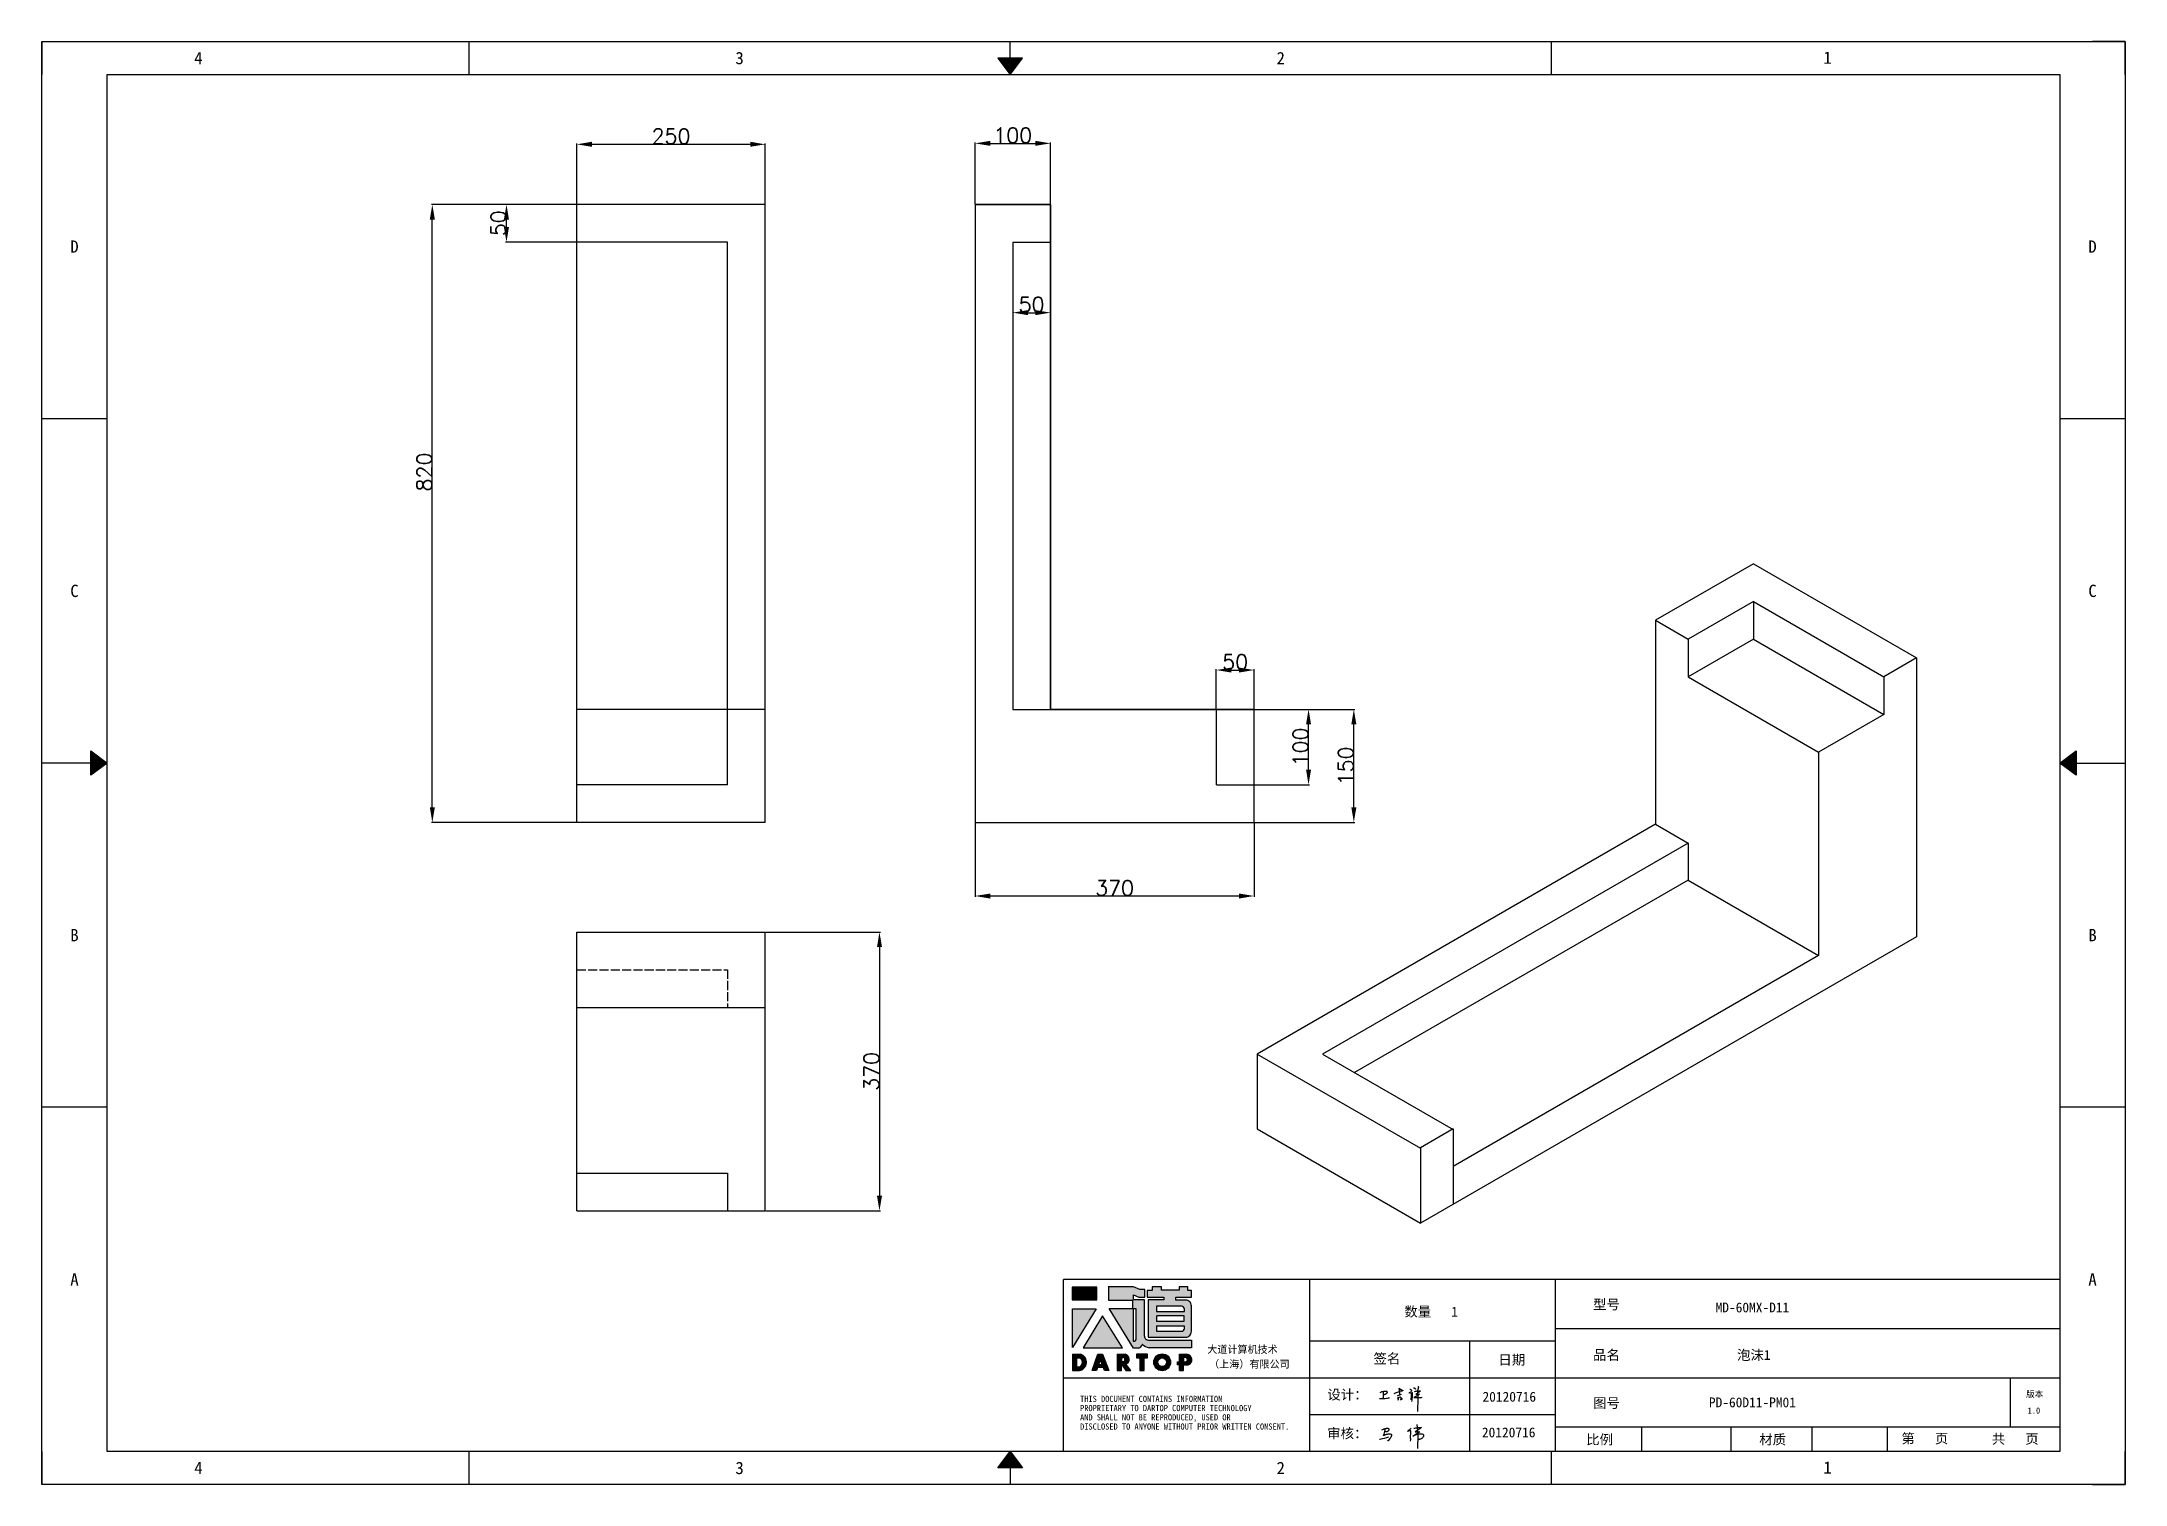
# Model space of a CAD drawing. Header units: millimetres. Extents: x -30327 to 34858, y 4015 to 75103.
# Drawn here: x -3931 to -1167, y 13072 to 14986 of the extents above; entities that cross this region are included whole.
import ezdxf
from ezdxf.enums import TextEntityAlignment as Align

# ---------------------------------------------------------------- set-up
doc = ezdxf.new("R2010")
doc.units = ezdxf.units.MM
doc.linetypes.add('ACAD_ISO02W100', pattern=[15, 12, -3])
doc.linetypes.add('DOT', pattern=[0.25, 0, -0.25])
for name, color, linetype in [('3', 3, 'ACAD_ISO02W100'), ('4', 7, 'Continuous'), ('print', 30, 'Continuous'), ('yellow', 2, 'Continuous')]:
    doc.layers.add(name, color=color, linetype=linetype)
doc.styles.add('Dartop', font='')
doc.styles.add('hzHT', font='simhei.ttf')
doc.styles.get("Standard").update_dxf_attribs({"font": 'txt', "bigfont": 'gbcbig.shx'})
doc.styles.get('Dartop').set_extended_font_data('FangSong_GB2312')
doc.dimstyles.new('ISO-25', dxfattribs={"dimtxt": 20, "dimasz": 20, "dimexe": 1.25, "dimexo": 0.625, "dimtad": 1, "dimtxsty": 'Standard', "dimcen": 2.5, "dimadec": 0, "dimazin": 0, "dimtfac": 1, "dimtmove": 0, "dimatfit": 3, "dimfxl": 0, "dimarcsym": 0})

msp = doc.modelspace()

# ---------------------------------------------------------------- texts
at = {"color": 0}
for s, height, style, p in [('4', 16.3167, 'Dartop', (-3722.7806, 14964.3825)), ('3', 16.3167, 'Dartop', (-3004.8475, 14964.3825)), ('2', 16.3167, 'Dartop', (-2286.9144, 14964.3825)), ('1', 16.3167, 'Dartop', (-1561.5438, 14964.9)), ('D', 16.3167, 'Dartop', (-3887.2098, 14714.1937)), ('D', 16.3167, 'Dartop', (-1210.0147, 14714.1937)), ('C', 16.3167, 'Dartop', (-3887.2098, 14257.3272)), ('C', 16.3167, 'Dartop', (-1210.0147, 14257.3272)), ('B', 16.3167, 'Dartop', (-3887.2098, 13800.4607)), ('B', 16.3167, 'Dartop', (-1210.0147, 13800.4607)), ('A', 16.3167, 'Dartop', (-3887.2098, 13343.5942)), ('A', 16.3167, 'Dartop', (-1210.0147, 13343.5942)), ('数量   1', 13.05333, 'hzHT', (-2087.4304, 13300.8056)), ('型号', 13.05333, 'hzHT', (-1854.7855, 13310.3909)), ('MD-60MX-D11', 13.053329, 'hzHT', (-1661.2134, 13306.3883)), ('签名', 13.05333, 'hzHT', (-2146.0665, 13238.5982)), ('日期', 13.05333, 'hzHT', (-1980.4353, 13236.9918)), ('品名', 13.05333, 'hzHT', (-1854.7855, 13243.3805)), ('泡沫1', 13.05333, 'hzHT', (-1659.3886, 13243.3805)), ('20120716', 13.05333, 'hzHT', (-1983.7855, 13187.918)), ('图号', 13.05333, 'hzHT', (-1854.7855, 13179.5776)), ('PD-60D11-PM01', 13.053329, 'hzHT', (-1661.2134, 13180.4293)), ('版本', 8.15833, 'hzHT', (-1286.7878, 13191.4022)), ('1.0', 8.15833, 'Dartop', (-1287.7692, 13169.5988)), ('20120716', 13.05333, 'hzHT', (-1984.5629, 13140.554)), ('比例', 13.05333, 'hzHT', (-1863.8872, 13131.1378)), ('材质', 13.05333, 'hzHT', (-1634.3876, 13131.1378)), ('第   页', 13.05333, 'hzHT', (-1432.4624, 13132.4916)), ('共   页', 13.05333, 'hzHT', (-1312.5563, 13132.0163)), ('4', 16.3167, 'Dartop', (-3722.7806, 13093.4054)), ('3', 16.3167, 'Dartop', (-3004.8475, 13093.4054)), ('2', 16.3167, 'Dartop', (-2286.9144, 13093.4054)), ('1', 16.3167, 'Dartop', (-1561.5438, 13093.9229))]:
    msp.add_text(s, height=height, dxfattribs=dict(at, style=style)).set_placement(p, align=Align.MIDDLE_CENTER)
at = {"color": 0, "style": 'hzHT'}
for s, height, p in [('THIS DOCUMENT CONTAINS INFORMATION', 8.158331, (-2553.1496, 13180.9993)), ('设计：', 13.05333, (-2225.1415, 13184.2136)), ('AND SHALL NOT BE REPRODUCED, USED OR', 8.158331, (-2553.1496, 13156.5243)), ('PROPRIETARY TO DARTOP COMPUTER TECHNOLOGY', 8.158331, (-2553.1496, 13168.7618)), ('DISCLOSED TO ANYONE WITHOUT PRIOR WRITTEN CONSENT.', 8.158331, (-2553.1496, 13144.2868)), ('审核：', 13.05333, (-2225.3357, 13132.8115))]:
    msp.add_text(s, height=height, dxfattribs=at).set_placement(p)
at = {"layer": '4', "color": 0, "style": 'hzHT'}
for s, p in [('大道计算机技术', (-2384.413, 13245.799)), ('（上海）有限公司', (-2381.9496, 13226.2868))]:
    msp.add_text(s, height=9.79, dxfattribs=at).set_placement(p)

# ---------------------------------------------------------------- blocks, each defined once
blk = doc.blocks.new('*D831')
at = {"layer": 'Defpoints', "color": 0, "transparency": 16777216}
for p in [(-2970.8, 13804.6), (-2970.8, 13434.6), (-2819.3, 13434.6)]:
    blk.add_point(p, dxfattribs=at)
at = {"layer": 'yellow', "color": 0, "lineweight": -2, "transparency": 16777216}
for p, q in [((-2970.2, 13804.6), (-2818, 13804.6)), ((-2819.3, 13784.6), (-2819.3, 13454.6)), ((-2970.2, 13434.6), (-2818, 13434.6))]:
    blk.add_line(p, q, dxfattribs=at)
at = {"layer": 'yellow', "color": 0, "transparency": 16777216}
for points in [[(-2822.6, 13784.6), (-2815.9, 13784.6), (-2819.3, 13804.6)], [(-2822.6, 13454.6), (-2815.9, 13454.6), (-2819.3, 13434.6)]]:
    blk.add_solid(points, dxfattribs=at)
at = {"layer": 'yellow', "color": 0, "transparency": 16777216, "insert": (-2829.9, 13619.6), "char_height": 20, "attachment_point": 5, "rotation": 90}
blk.add_mtext('370', dxfattribs=at)
blk = doc.blocks.new('*D832')
at = {"layer": 'Defpoints', "color": 0, "transparency": 16777216}
for p in [(-3412.5, 14770.1), (-3220.8, 14770.1), (-3220.8, 13950.1)]:
    blk.add_point(p, dxfattribs=at)
at = {"layer": 'yellow', "color": 0, "lineweight": -2, "transparency": 16777216}
for p, q in [((-3221.4, 14770.1), (-3413.7, 14770.1)), ((-3412.5, 13970.1), (-3412.5, 14750.1)), ((-3221.4, 13950.1), (-3413.7, 13950.1))]:
    blk.add_line(p, q, dxfattribs=at)
at = {"layer": 'yellow', "color": 0, "transparency": 16777216}
for points in [[(-3415.8, 14750.1), (-3409.1, 14750.1), (-3412.5, 14770.1)], [(-3415.8, 13970.1), (-3409.1, 13970.1), (-3412.5, 13950.1)]]:
    blk.add_solid(points, dxfattribs=at)
at = {"layer": 'yellow', "color": 0, "transparency": 16777216, "insert": (-3423.1, 14415.1), "char_height": 20, "attachment_point": 5, "rotation": 90}
blk.add_mtext('820', dxfattribs=at)
blk = doc.blocks.new('*D833')
at = {"layer": 'Defpoints', "color": 0, "transparency": 16777216}
for p in [(-2970.8, 14849.9), (-3220.8, 14770.1), (-2970.8, 14770.1)]:
    blk.add_point(p, dxfattribs=at)
at = {"layer": 'yellow', "color": 0, "lineweight": -2, "transparency": 16777216}
for p, q in [((-3220.8, 14770.7), (-3220.8, 14851.2)), ((-3200.8, 14849.9), (-2990.8, 14849.9)), ((-2970.8, 14770.7), (-2970.8, 14851.2))]:
    blk.add_line(p, q, dxfattribs=at)
at = {"layer": 'yellow', "color": 0, "transparency": 16777216}
for points in [[(-3200.8, 14853.3), (-3200.8, 14846.6), (-3220.8, 14849.9)], [(-2990.8, 14853.3), (-2990.8, 14846.6), (-2970.8, 14849.9)]]:
    blk.add_solid(points, dxfattribs=at)
at = {"layer": 'yellow', "color": 0, "transparency": 16777216, "insert": (-3095.8, 14860.6), "char_height": 20, "attachment_point": 5}
blk.add_mtext('250', dxfattribs=at)
blk = doc.blocks.new('*D834')
at = {"layer": 'Defpoints', "color": 0, "transparency": 16777216}
for p in [(-3314.1, 14770.1), (-3220.8, 14770.1), (-3220.8, 14720.1)]:
    blk.add_point(p, dxfattribs=at)
at = {"layer": 'yellow', "color": 0, "lineweight": -2, "transparency": 16777216}
for p, q in [((-3221.4, 14770.1), (-3315.4, 14770.1)), ((-3314.1, 14740.1), (-3314.1, 14750.1)), ((-3221.4, 14720.1), (-3315.4, 14720.1))]:
    blk.add_line(p, q, dxfattribs=at)
at = {"layer": 'yellow', "color": 0, "transparency": 16777216}
for points in [[(-3317.5, 14750.1), (-3310.8, 14750.1), (-3314.1, 14770.1)], [(-3317.5, 14740.1), (-3310.8, 14740.1), (-3314.1, 14720.1)]]:
    blk.add_solid(points, dxfattribs=at)
at = {"layer": 'yellow', "color": 0, "transparency": 16777216, "insert": (-3324.7, 14745.1), "char_height": 20, "attachment_point": 5, "rotation": 90}
blk.add_mtext('50', dxfattribs=at)
blk = doc.blocks.new('*D835')
at = {"layer": 'Defpoints', "color": 0, "transparency": 16777216}
for p in [(-2592.4, 14851.2), (-2692.4, 14770.1), (-2592.4, 14770.1)]:
    blk.add_point(p, dxfattribs=at)
at = {"layer": 'yellow', "color": 0, "lineweight": -2, "transparency": 16777216}
for p, q in [((-2692.4, 14770.7), (-2692.4, 14852.4)), ((-2672.4, 14851.2), (-2612.4, 14851.2)), ((-2592.4, 14770.7), (-2592.4, 14852.4))]:
    blk.add_line(p, q, dxfattribs=at)
at = {"layer": 'yellow', "color": 0, "transparency": 16777216}
for points in [[(-2672.4, 14854.5), (-2672.4, 14847.9), (-2692.4, 14851.2)], [(-2612.4, 14854.5), (-2612.4, 14847.9), (-2592.4, 14851.2)]]:
    blk.add_solid(points, dxfattribs=at)
at = {"layer": 'yellow', "color": 0, "transparency": 16777216, "insert": (-2642.4, 14861.8), "char_height": 20, "attachment_point": 5}
blk.add_mtext('100', dxfattribs=at)
blk = doc.blocks.new('*D836')
at = {"layer": 'Defpoints', "color": 0, "transparency": 16777216}
for p in [(-2642.4, 14720.1), (-2592.4, 14720.1), (-2592.4, 14626.5)]:
    blk.add_point(p, dxfattribs=at)
at = {"layer": 'yellow', "color": 0, "lineweight": -2, "transparency": 16777216}
for p, q in [((-2642.4, 14719.5), (-2642.4, 14625.3)), ((-2592.4, 14719.5), (-2592.4, 14625.3)), ((-2622.4, 14626.5), (-2612.4, 14626.5))]:
    blk.add_line(p, q, dxfattribs=at)
at = {"layer": 'yellow', "color": 0, "transparency": 16777216}
for points in [[(-2622.4, 14629.9), (-2622.4, 14623.2), (-2642.4, 14626.5)], [(-2612.4, 14629.9), (-2612.4, 14623.2), (-2592.4, 14626.5)]]:
    blk.add_solid(points, dxfattribs=at)
at = {"layer": 'yellow', "color": 0, "transparency": 16777216, "insert": (-2617.4, 14637.2), "char_height": 20, "attachment_point": 5}
blk.add_mtext('50', dxfattribs=at)
blk = doc.blocks.new('*D837')
at = {"layer": 'Defpoints', "color": 0, "transparency": 16777216}
for p in [(-2692.4, 13950.1), (-2322.4, 13950.1), (-2322.4, 13852.4)]:
    blk.add_point(p, dxfattribs=at)
at = {"layer": 'yellow', "color": 0, "lineweight": -2, "transparency": 16777216}
for p, q in [((-2692.4, 13949.5), (-2692.4, 13851.1)), ((-2322.4, 13949.5), (-2322.4, 13851.1)), ((-2672.4, 13852.4), (-2342.4, 13852.4))]:
    blk.add_line(p, q, dxfattribs=at)
at = {"layer": 'yellow', "color": 0, "transparency": 16777216}
for points in [[(-2672.4, 13855.7), (-2672.4, 13849), (-2692.4, 13852.4)], [(-2342.4, 13855.7), (-2342.4, 13849), (-2322.4, 13852.4)]]:
    blk.add_solid(points, dxfattribs=at)
at = {"layer": 'yellow', "color": 0, "transparency": 16777216, "insert": (-2507.4, 13863), "char_height": 20, "attachment_point": 5}
blk.add_mtext('370', dxfattribs=at)
blk = doc.blocks.new('*D838')
at = {"layer": 'Defpoints', "color": 0, "transparency": 16777216}
for p in [(-2322.4, 14100.1), (-2250.1, 14100.1), (-2322.4, 14000.1)]:
    blk.add_point(p, dxfattribs=at)
at = {"layer": 'yellow', "color": 0, "lineweight": -2, "transparency": 16777216}
for p, q in [((-2321.8, 14100.1), (-2248.8, 14100.1)), ((-2250.1, 14020.1), (-2250.1, 14080.1)), ((-2321.8, 14000.1), (-2248.8, 14000.1))]:
    blk.add_line(p, q, dxfattribs=at)
at = {"layer": 'yellow', "color": 0, "transparency": 16777216}
for points in [[(-2253.4, 14080.1), (-2246.7, 14080.1), (-2250.1, 14100.1)], [(-2253.4, 14020.1), (-2246.7, 14020.1), (-2250.1, 14000.1)]]:
    blk.add_solid(points, dxfattribs=at)
at = {"layer": 'yellow', "color": 0, "transparency": 16777216, "insert": (-2260.7, 14050.1), "char_height": 20, "attachment_point": 5, "rotation": 90}
blk.add_mtext('100', dxfattribs=at)
blk = doc.blocks.new('*D839')
at = {"layer": 'Defpoints', "color": 0, "transparency": 16777216}
for p in [(-2322.4, 14152.2), (-2372.4, 14100.1), (-2322.4, 14100.1)]:
    blk.add_point(p, dxfattribs=at)
at = {"layer": 'yellow', "color": 0, "lineweight": -2, "transparency": 16777216}
for p, q in [((-2372.4, 14100.7), (-2372.4, 14153.5)), ((-2322.4, 14100.7), (-2322.4, 14153.5)), ((-2352.4, 14152.2), (-2342.4, 14152.2))]:
    blk.add_line(p, q, dxfattribs=at)
at = {"layer": 'yellow', "color": 0, "transparency": 16777216}
for points in [[(-2352.4, 14155.6), (-2352.4, 14148.9), (-2372.4, 14152.2)], [(-2342.4, 14155.6), (-2342.4, 14148.9), (-2322.4, 14152.2)]]:
    blk.add_solid(points, dxfattribs=at)
at = {"layer": 'yellow', "color": 0, "transparency": 16777216, "insert": (-2347.4, 14162.8), "char_height": 20, "attachment_point": 5}
blk.add_mtext('50', dxfattribs=at)
blk = doc.blocks.new('*D840')
at = {"layer": 'Defpoints', "color": 0, "transparency": 16777216}
for p in [(-2322.4, 14100.1), (-2190, 14100.1), (-2322.4, 13950.1)]:
    blk.add_point(p, dxfattribs=at)
at = {"layer": 'yellow', "color": 0, "lineweight": -2, "transparency": 16777216}
for p, q in [((-2321.8, 14100.1), (-2188.7, 14100.1)), ((-2190, 13970.1), (-2190, 14080.1)), ((-2321.8, 13950.1), (-2188.7, 13950.1))]:
    blk.add_line(p, q, dxfattribs=at)
at = {"layer": 'yellow', "color": 0, "transparency": 16777216}
for points in [[(-2193.3, 14080.1), (-2186.6, 14080.1), (-2190, 14100.1)], [(-2193.3, 13970.1), (-2186.6, 13970.1), (-2190, 13950.1)]]:
    blk.add_solid(points, dxfattribs=at)
at = {"layer": 'yellow', "color": 0, "transparency": 16777216, "insert": (-2200.6, 14025.1), "char_height": 20, "attachment_point": 5, "rotation": 90}
blk.add_mtext('150', dxfattribs=at)
blk = doc.blocks.new('*U748')
at = {"color": 254, "linetype": 'Continuous', "extrusion": (0, 0, -1)}
for points in [[(-17, 0.333), (-16.812, 0.25), (-17, 0.5)], [(-17, 0.333), (-17.188, 0.25), (-16.812, 0.25)], [(-17, 0.333), (-17, 0.5), (-17.188, 0.25)]]:
    blk.add_solid(points, dxfattribs=at)
blk = doc.blocks.new('*U747')
at = {"color": 254, "linetype": 'Continuous', "extrusion": (0, 0, -1)}
for points in [[(-33.167, 11), (-33, 11), (-33.25, 11.188)], [(-33.167, 11), (-33.25, 11.188), (-33.25, 10.812)], [(-33.167, 11), (-33.25, 10.812), (-33, 11)]]:
    blk.add_solid(points, dxfattribs=at)
blk = doc.blocks.new('*U749')
at = {"color": 254, "linetype": 'Continuous'}
for points in [[(17, 21.667), (17.188, 21.75), (16.812, 21.75)], [(17, 21.667), (16.812, 21.75), (17, 21.5)], [(17, 21.667), (17, 21.5), (17.188, 21.75)]]:
    blk.add_solid(points, dxfattribs=at)
blk = doc.blocks.new('*U746')
at = {"color": 254, "linetype": 'Continuous', "extrusion": (0, 0, -1)}
for points in [[(-0.833, 11), (-0.75, 10.812), (-0.75, 11.188)], [(-0.833, 11), (-0.75, 11.188), (-1, 11)], [(-0.833, 11), (-1, 11), (-0.75, 10.812)]]:
    blk.add_solid(points, dxfattribs=at)
blk = doc.blocks.new('dadao')
for p, q in [((48, 19.2), (44.9, 10.4)), ((44.9, 10.4), (51.2, 10.4)), ((51.2, 10.4), (48, 19.2))]:
    blk.add_line(p, q)
for points in [[(41.8, 121.6), (41.8, 143.7), (-0.4, 143.7), (-0.4, 121.6), (41.8, 121.6)], [(104.8, 122), (104.8, 130.3), (114.1, 126.3), (124.2, 126.3), (124.2, 139.6), (115.9, 139.6), (105.1, 143.9), (61.5, 143.9)], [(61.7, 144), (61.7, 121.3), (103.9, 121.3)], [(113.4, 38.7), (105.1, 38.7), (63, 106.5), (103.9, 106.5), (103.9, 120.9), (103.9, 121.3)], [(109.7, 53.6), (109.7, 106.2), (104.3, 106.2), (104.3, 50.4), (106.6, 50.4)], [(144.6, 94.4), (144.6, 84.8), (192, 84.8), (192, 94.1), (144.9, 94.1)], [(120.2, 45), (119.5, 45), (119.5, 44.6)], [(0, 28), (0, 0), (11.8, 0)], [(0.1, 28), (14, 28)], [(7.1, 21.8), (7.1, 6.1), (12, 6.1)], [(7.1, 21.8), (11.4, 21.8)], [(76.8, 28.2), (76.8, 0), (84.1, 0), (84.1, 11.1), (91.6, -0.1), (100.3, -0.1), (91.7, 11.1)], [(76.8, 28.2), (90.6, 28.2)], [(84, 22.7), (84, 15.3), (87.2, 15.3)], [(84, 22.7), (87.3, 22.7)], [(183.7, 0), (183.7, 9.6), (180.6, 9.6), (180.6, 14.9), (183.8, 14.9), (183.8, 28.1), (196.1, 28.1), (196.5, 28.1)], [(183.7, 0), (190.9, 0), (190.9, 9.6), (198.8, 9.6)], [(194.9, 22.3), (190.8, 22.3), (190.8, 15), (194.4, 15)]]:
    blk.add_lwpolyline(points)
blk.add_lwpolyline([(137.1, 144.2), (137.1, 137.9), (128.3, 137.9), (128.3, 126.5), (157.3, 126.5), (157.3, 121.5), (130.3, 121.5), (130.3, 57.5), (194.4, 57.5, 0.414214), (204.4, 67.5), (204.4, 111.3, 0.414214), (194.4, 121.3), (177.5, 121.3), (177.5, 126.3), (204.7, 126.3), (204.7, 137.7), (198.2, 137.7), (198.2, 143.9), (183.3, 143.9), (183.3, 138), (153, 138), (153, 144.2), (137.1, 144.2)], format="xyb", close=True)
for points in [[(104.8, 122), (123.4, 122), (123.4, 60, 0.414214), (131.4, 52), (204.8, 52), (204.8, 39.1), (131.7, 39.1)], [(144.3, 110.8), (144.3, 101.8), (192.3, 101.8), (192.3, 105.5, 0.414214), (187.3, 110.5), (144.3, 110.5)], [(144.6, 77), (144.6, 67.5), (187.6, 67.5, 0.414214), (192.6, 72.5), (192.6, 76.4), (144.6, 76.4)]]:
    blk.add_lwpolyline(points, format="xyb")
for points in [[(-0.3, 106.2), (40.4, 106.2), (-0.3, 39.7), (-0.3, 106.2)], [(51.7, 94.1), (18.4, 39.3), (86.2, 39.3)], [(43.8, 28.2), (51.8, 28.2), (62.6, -0.1), (55, -0.1), (53.2, 5), (42.9, 5), (41.1, 0), (33.6, 0)], [(110, 28.1), (110, 21.9), (116, 21.9), (116, -0.1), (123.2, -0.1), (123.2, 22), (129.2, 22), (129.2, 28.1), (110, 28.1)]]:
    blk.add_lwpolyline(points, close=True)
for radius in [14.5, 7.44]:
    blk.add_circle((154.2, 14.2), radius)
for centre, radius, start, end in [((99.2, 60.7), 12.6, 305.6399, 325.969), ((111.6, 46.7), 8.19, 282.9811, 347.6627), ((136, 61.7), 22.9, 226.7358, 259.3209), ((8.5, 13.9), 8.49, 294.2143, 69.7177), ((9.6, 14.2), 14.4, 278.6604, 72.3203), ((86.4, 19), 3.8, 282.527, 76.7196), ((88.6, 19.4), 8.95, 290.6073, 77.2124), ((193.7, 18.7), 3.8, 280.9891, 72.5513), ((195.7, 18.6), 9.51, 288.8959, 85.2442)]:
    blk.add_arc(centre, radius, start, end)
blk = doc.blocks.new('h')
for p, q in [((20768.1, -2360.9), (20773, -2359.1)), ((20769.5, -2366.9), (20769.8, -2370.6)), ((20769.8, -2370.6), (20770.9, -2378)), ((20770.9, -2378), (20771.5, -2370.6)), ((20772.4, -2369.3), (20774.9, -2367.8)), ((20773, -2359.1), (20784.1, -2355.2)), ((20773.3, -2331.8), (20775.3, -2338.7)), ((20789.1, -2340.9), (20773.5, -2331.9)), ((20775.3, -2338.7), (20775.6, -2351.2)), ((20775.6, -2351.2), (20775.5, -2357.3)), ((20782.2, -2369.2), (20780, -2377.1)), ((20780, -2377.1), (20788.3, -2371.3)), ((20780.1, -2366.4), (20780.8, -2366.4)), ((20781.9, -2367.4), (20782.2, -2369.2)), ((20845.7, -2343.5), (20848.4, -2353)), ((20848.9, -2370.3), (20847.9, -2424)), ((20848.4, -2353), (20848.9, -2370.3))]:
    blk.add_line(p, q)
for points in [[(20696.6, -2372.4, 0.002073), (20710.6, -2371.9, 0.016137), (20719.6, -2371.3, 0.008314), (20736.9, -2369.3)], [(20699.1, -2348.2, -0.029745), (20704.6, -2345.4, -0.046842), (20708.4, -2344.2, -0.00919), (20714.3, -2343, -0.018517), (20717.2, -2342.5, -0.037841), (20720.3, -2342.4, -0.039541), (20723.2, -2342.8, -0.149785), (20726, -2344.3, -0.204935), (20726.9, -2346.6, -0.074872), (20726.5, -2348.3, -0.061615), (20725.6, -2350.3, -0.034204), (20723.8, -2352.6, -0.045776), (20722.3, -2354.1, -0.054985), (20720.4, -2355.3, -0.036348), (20717.3, -2356.5, -0.067752), (20715.7, -2356.8, -0.043553), (20713.2, -2356.7)], [(20755, -2351.9, -0.024077), (20759.9, -2350.1, -0.013147), (20768.7, -2346.5, -0.00522), (20775.4, -2344.1, -0.018517), (20777.3, -2343.4, -0.008274), (20786.3, -2341, -0.039541), (20788.3, -2340.8, -0.079216), (20789.4, -2341, -0.204935)], [(20813.5, -2350.1, 0.007348), (20815.9, -2348.7, 0.008421), (20818, -2347.3, 0.009459), (20819.7, -2346.2, -0.016325), (20820.7, -2345.5, -0.173771), (20821.8, -2345.3, -0.085159), (20823.9, -2346, -0.125883), (20826, -2347.9, -0.160659), (20826.6, -2350.1, -0.010447), (20826.5, -2352.3, -0.008247), (20826.2, -2355.1, -0.002698), (20825.3, -2374, 0.001562), (20823.9, -2383.7, 0.016137)], [(20816.8, -2335, -0.053561), (20819.6, -2336.1, -0.075272), (20821.3, -2337.3, -0.005295), (20822.5, -2338.5, -0.009337), (20823.1, -2339.1, -0.026146), (20823.7, -2339.8, -0.016644), (20824.5, -2340.9)], [(20832.1, -2329.2, -0.053561), (20834.9, -2330.3, -0.075272), (20836.7, -2331.5, -0.005295), (20837.8, -2332.6, -0.009337), (20838.5, -2333.3, -0.026146), (20839, -2334, -0.016644), (20839.8, -2335.1)], [(20836, -2343.7, -0.02797), (20842.1, -2342.6, -0.048868), (20845.6, -2342.2, -0.00919), (20851.1, -2341.4, -0.018517), (20853.9, -2341.1, -0.037841), (20856.7, -2341.2, -0.039541), (20859.4, -2341.6, -0.018282), (20840.6, -2354.7, -0.000937)], [(20847.6, -2340.2, 0.021784), (20849.6, -2335.9, 0.028296), (20850.8, -2332.4, 0.008136), (20851.9, -2328.2, 0.028913), (20852.2, -2327, 0.08193), (20852.1, -2325.9, 0.075058), (20851.7, -2324.7, 0.275043)]]:
    blk.add_lwpolyline(points, format="xyb")
for points in [[(20711.3, -2343.5), (20711.3, -2343.5), (20711.5, -2355.8), (20710.7, -2368), (20710.6, -2371.9)], [(20821.5, -2350.6), (20822.4, -2359.2), (20822.2, -2364.9), (20821.7, -2369), (20821.3, -2376.3), (20823.6, -2368.5), (20827.2, -2366.3), (20829.5, -2366.3)], [(20840.6, -2354.7), (20850, -2354.7), (20855, -2354.3), (20845.9, -2361.1), (20840.5, -2364), (20833, -2367.5), (20863.2, -2367.4), (20865.9, -2367.3)]]:
    blk.add_lwpolyline(points)
for centre, radius, start, end in [((20773.7, -2371.2), 2.3, 121.9907, 163.60158), ((20787.5, -2406), 40.3, 100.61827, 108.24823), ((20780.8, -2367.6), 1.15, 9.4675, 90)]:
    blk.add_arc(centre, radius, start, end)

# ---------------------------------------------------------------- dimensions: what is measured, and where the dimension line sits
at = {"layer": 'yellow', "color": 0}
for base, p1, p2, picture, middle in [((-2970.7937, 14849.9463), (-3220.7937, 14770.0993), (-2970.7937, 14770.0993), '*D833', (-3095.7937, 14860.5713)), ((-2592.3801, 14851.1963), (-2692.3801, 14770.0993), (-2592.3801, 14770.0993), '*D835', (-2642.3801, 14861.8213)), ((-2592.3801, 14626.5251), (-2642.3801, 14720.0993), (-2592.3801, 14720.0993), '*D836', (-2617.3801, 14637.1501)), ((-2322.3801, 14152.2169), (-2372.3801, 14100.0993), (-2322.3801, 14100.0993), '*D839', (-2347.3801, 14162.8419)), ((-2322.3801, 13852.3502), (-2692.3801, 13950.0993), (-2322.3801, 13950.0993), '*D837', (-2507.3801, 13862.9752))]:
    dim = msp.add_linear_dim(base=base, p1=p1, p2=p2, dimstyle='ISO-25', dxfattribs=at)
    dim.commit()
    dim.dimension.update_dxf_attribs({"geometry": picture, "text_midpoint": middle})
dim = msp.add_linear_dim(base=(-3412.4575, 14770.0993), p1=(-3220.7937, 13950.0993), p2=(-3220.7937, 14770.0993), angle=90, dimstyle='ISO-25', dxfattribs=at)
dim.commit()
dim.dimension.update_dxf_attribs({"geometry": '*D832', "text_midpoint": (-3412.4575, 14415.0993), "dimtype": 160})
for base, p1, p2, picture, middle in [((-3314.1242, 14770.0993), (-3220.7937, 14720.0993), (-3220.7937, 14770.0993), '*D834', (-3324.7492, 14745.0993)), ((-2250.0608, 14100.0993), (-2322.3801, 14000.0993), (-2322.3801, 14100.0993), '*D838', (-2260.6858, 14050.0993)), ((-2189.9819, 14100.0993), (-2322.3801, 13950.0993), (-2322.3801, 14100.0993), '*D840', (-2200.6069, 14025.0993)), ((-2819.268, 13434.6224), (-2970.7937, 13804.6224), (-2970.7937, 13434.6224), '*D831', (-2829.893, 13619.6224))]:
    dim = msp.add_linear_dim(base=base, p1=p1, p2=p2, angle=90, dimstyle='ISO-25', dxfattribs=at)
    dim.commit()
    dim.dimension.update_dxf_attribs({"geometry": picture, "text_midpoint": middle})

# ---------------------------------------------------------------- hatches: boundary and pattern name
for points in [[(-2530.9366, 13333.4895), (-2563.4821, 13333.4895), (-2563.4821, 13316.4856), (-2530.9366, 13316.4856)], [(-2531.9843, 13304.5885), (-2563.3949, 13304.5885), (-2563.3949, 13253.3034)], [(-2523.2772, 13295.2816), (-2548.9542, 13252.9618), (-2496.6695, 13252.9618)], [(-2463.4708, 13244.3027), (-2478.3299, 13244.3027), (-2478.3299, 13239.5886), (-2473.6937, 13239.5886), (-2473.6937, 13222.6009), (-2468.1429, 13222.6009), (-2468.1429, 13239.5998), (-2463.4708, 13239.5998)]]:
    msp.add_hatch(color=0).paths.add_polyline_path(points)
h = msp.add_hatch(color=0)
h.paths.add_polyline_path([(-2482.2999, 13323.1555), (-2475.117, 13320.0524), (-2467.3513, 13320.0524), (-2467.3513, 13330.3305), (-2473.758, 13330.3305), (-2482.1056, 13333.6272), (-2515.5582, 13333.6272), (-2515.5582, 13316.2446), (-2483.0096, 13316.2446), (-2483.0096, 13315.8931), (-2483.0096, 13304.7831), (-2514.5724, 13304.7831), (-2482.1079, 13252.537), (-2475.6793, 13252.537, 0.279374822), (-2470.9864, 13257.1006), (-2470.9864, 13257.3412), (-2470.4194, 13257.3412, 0.143145365), (-2461.5691, 13252.8373), (-2405.1565, 13252.8373), (-2405.1565, 13262.7459), (-2461.8093, 13262.7459, -0.414213562), (-2467.98, 13268.9166), (-2467.98, 13316.7938), (-2482.2999, 13316.7938)])
h.paths.add_polyline_path([(-2482.6815, 13304.561), (-2478.5455, 13304.5603), (-2478.5455, 13264.0101, -0.088935736), (-2480.9424, 13261.545), (-2482.696, 13261.545)], flags=16)
h = msp.add_hatch(color=0)
h.paths.add_polyline_path([(-2405.2536, 13328.8915), (-2410.2729, 13328.8915), (-2410.2729, 13333.6663), (-2421.7455, 13333.6663), (-2421.7455, 13329.1302), (-2445.1679, 13329.1302), (-2445.1679, 13333.9049), (-2457.4351, 13333.9049), (-2457.4351, 13329.0418), (-2464.2134, 13329.0418), (-2464.2134, 13320.2395), (-2441.8449, 13320.2395), (-2441.8449, 13316.3463), (-2462.6884, 13316.3463), (-2462.6884, 13267.0556), (-2413.2063, 13267.0556, 0.414213562), (-2405.493, 13274.7689), (-2405.493, 13308.5243, 0.414213562), (-2413.2063, 13316.2377), (-2426.2868, 13316.2377), (-2426.2868, 13320.0577), (-2405.2536, 13320.0577)])
h.paths.add_polyline_path([(-2418.6709, 13307.8815, -0.414213562), (-2414.8142, 13304.0249), (-2414.8142, 13301.1964), (-2451.8606, 13301.1964), (-2451.8606, 13307.8815)], flags=16)
h.paths.add_polyline_path([(-2415.0536, 13295.2277), (-2415.0536, 13288.0652), (-2451.6212, 13288.0652), (-2451.6212, 13295.2277)], flags=16)
h.paths.add_polyline_path([(-2414.5756, 13281.6191), (-2414.5756, 13278.552, -0.414213562), (-2418.4323, 13274.6954), (-2451.6212, 13274.6954), (-2451.6212, 13281.6191)], flags=16)
h = msp.add_hatch(color=0)
h.paths.add_polyline_path([(-2552.3881, 13244.2253), (-2563.164, 13244.2253), (-2563.164, 13222.6654), (-2554.0886, 13222.6654, 0.793015906)])
h.paths.add_polyline_path([(-2553.9287, 13227.3869), (-2557.6965, 13227.3869), (-2557.6965, 13239.5038), (-2554.3447, 13239.5038, -0.67136089)], flags=16)
h = msp.add_hatch(color=0)
h.paths.add_polyline_path([(-2523.1961, 13244.4027), (-2529.3458, 13244.4027), (-2537.2545, 13222.6423), (-2531.4291, 13222.6423), (-2530.0586, 13226.4987), (-2522.1667, 13226.4987), (-2520.7664, 13222.5956), (-2514.8944, 13222.5956)])
h.paths.add_polyline_path([(-2523.6749, 13230.6555), (-2528.5642, 13230.6555), (-2526.1643, 13237.4932)], flags=16)
h = msp.add_hatch(color=0)
h.paths.add_polyline_path([(-2493.3038, 13244.3875), (-2503.9021, 13244.3875), (-2503.9021, 13222.6304), (-2498.3015, 13222.6304), (-2498.3015, 13231.2556), (-2492.545, 13222.5526), (-2485.7774, 13222.5526), (-2492.4025, 13231.2009, 0.744054942)])
h.paths.add_polyline_path([(-2498.3528, 13234.4759), (-2498.3528, 13240.1894), (-2495.8494, 13240.1894, -0.796808968), (-2495.8869, 13234.4759)], flags=16)
h = msp.add_hatch(color=0)
h.paths.add_polyline_path([(-2455.3931, 13233.587, 1), (-2433.0521, 13233.587, 1)])
h.paths.add_polyline_path([(-2438.4839, 13233.587, -1), (-2449.9613, 13233.587, -1)], flags=16)
h = msp.add_hatch(color=0)
h.paths.add_polyline_path([(-2411.6234, 13244.3358), (-2411.944, 13244.3358), (-2421.3922, 13244.3358), (-2421.3922, 13234.1819), (-2423.8991, 13234.1819), (-2423.8991, 13230.0603), (-2421.4327, 13230.0603), (-2421.4327, 13222.6684), (-2415.9171, 13222.6684), (-2415.9171, 13230.0891), (-2409.8564, 13230.0891, 0.812303812)])
h.paths.add_polyline_path([(-2415.9989, 13234.21), (-2415.9989, 13239.8895), (-2412.8601, 13239.8895, -0.778213434), (-2413.1806, 13234.21)], flags=16)

# ---------------------------------------------------------------- linework, layer by layer
at = {"color": 0, "linetype": 'DOT'}
for p, q in [((-3930.7209, 14986.1381), (-1210.0147, 14986.1381)), ((-3930.7209, 13115.1609), (-3930.7209, 14942.627)), ((-1166.5036, 14942.627), (-1166.5036, 13115.1609)), ((-1210.0147, 13071.6498), (-3930.7209, 13071.6498))]:
    msp.add_line(p, q, dxfattribs=at)
at = {"color": 0}
for p, q in [((-3930.7209, 14986.1381), (-3930.7209, 14942.627)), ((-3930.7209, 14986.1381), (-3930.7209, 14986.1381)), ((-3363.814, 14942.627), (-3363.814, 14986.1381)), ((-2645.8809, 14964.3825), (-2645.8809, 14986.1381)), ((-1927.9478, 14942.627), (-1927.9478, 14986.1381)), ((-1166.5036, 14986.1381), (-1210.0147, 14986.1381)), ((-1166.5036, 14942.627), (-1166.5036, 14986.1381)), ((-3843.6987, 13115.1609), (-3843.6987, 14942.627)), ((-3843.6987, 14942.627), (-1253.5258, 14942.627)), ((-1253.5258, 14942.627), (-1253.5258, 13115.1609)), ((-2970.7937, 14770.0993), (-3220.7937, 14770.0993)), ((-3220.7937, 14561.5272), (-3220.7937, 14770.0993)), ((-2970.7937, 14561.5272), (-2970.7937, 14770.0993)), ((-2692.3801, 14770.0993), (-2692.3801, 14561.5272)), ((-2692.3801, 14770.0993), (-2592.3801, 14770.0993)), ((-2592.3801, 14770.0993), (-2592.3801, 14561.5272)), ((-3020.7937, 14720.0993), (-3220.7937, 14720.0993)), ((-3020.7937, 14561.5272), (-3020.7937, 14720.0993)), ((-2642.3801, 14720.0993), (-2592.3801, 14720.0993)), ((-2642.3801, 14720.0993), (-2642.3801, 14561.5272)), ((-3220.7937, 13950.0993), (-3220.7937, 14561.5272)), ((-3020.7937, 14000.0993), (-3020.7937, 14561.5272)), ((-2970.7937, 13950.0993), (-2970.7937, 14561.5272)), ((-2692.3801, 14561.5272), (-2692.3801, 13950.0993)), ((-2642.3801, 14561.5272), (-2642.3801, 14100.0993)), ((-2592.3801, 14561.5272), (-2592.3801, 14100.0993)), ((-3843.6987, 14485.7605), (-3930.7209, 14485.7605)), ((-1166.5036, 14485.7605), (-1253.5258, 14485.7605)), ((-2970.7937, 14100.0993), (-3220.7937, 14100.0993)), ((-2642.3801, 14100.0993), (-2438.6727, 14100.0993)), ((-2468.6727, 14100.0993), (-2322.3801, 14100.0993)), ((-2372.3801, 14000.0993), (-2372.3801, 14100.0993)), ((-2322.3801, 13950.0993), (-2322.3801, 14100.0993)), ((-3865.4543, 14028.8939), (-3930.7209, 14028.8939)), ((-1231.7703, 14028.8939), (-1166.5036, 14028.8939)), ((-3020.7937, 14000.0993), (-3220.7937, 14000.0993)), ((-2372.3801, 14000.0993), (-2322.3801, 14000.0993)), ((-2970.7937, 13950.0993), (-3220.7937, 13950.0993)), ((-2692.3801, 13950.0993), (-2438.6727, 13950.0993)), ((-2468.6727, 13950.0993), (-2322.3801, 13950.0993)), ((-3220.7937, 13804.6224), (-2970.7937, 13804.6224)), ((-3220.7937, 13503.4793), (-3220.7937, 13804.6224)), ((-2970.7937, 13503.4793), (-2970.7937, 13804.6224)), ((-3220.7937, 13704.6224), (-2970.7937, 13704.6224)), ((-3843.6987, 13572.0274), (-3930.7209, 13572.0274)), ((-3220.7937, 13434.6224), (-3220.7937, 13548.4793)), ((-2970.7937, 13434.6224), (-2970.7937, 13548.4793)), ((-1166.5036, 13572.0274), (-1253.5258, 13572.0274)), ((-3220.7937, 13484.6224), (-3020.7937, 13484.6224)), ((-3020.7937, 13484.6224), (-3020.7937, 13434.6224)), ((-3220.7937, 13434.6224), (-2970.7937, 13434.6224)), ((-1253.5258, 13343.5942), (-2575.1754, 13343.5942)), ((-2575.1754, 13115.1609), (-2575.1754, 13343.5942)), ((-2248.8422, 13343.5942), (-2248.8422, 13115.1609)), ((-1922.5089, 13115.1609), (-1922.5089, 13343.5942)), ((-1922.5089, 13278.3275), (-1253.5258, 13278.3275)), ((-2248.8422, 13262.0109), (-1922.5089, 13262.0109)), ((-2036.7256, 13262.0109), (-2036.7256, 13115.1609)), ((-2575.1754, 13213.0609), (-2248.8422, 13213.0609)), ((-2248.8422, 13213.0609), (-1253.5258, 13213.0609)), ((-1318.7925, 13147.7942), (-1318.7925, 13213.0609)), ((-2248.8422, 13164.1109), (-1922.5089, 13164.1109)), ((-1922.5089, 13147.7942), (-1253.5258, 13147.7942)), ((-1807.6967, 13115.1609), (-1807.6967, 13147.7942)), ((-1689.3752, 13115.1609), (-1689.3752, 13147.7942)), ((-1581.8102, 13115.1609), (-1581.8102, 13147.7942)), ((-1481.9591, 13115.1609), (-1481.9591, 13147.7942)), ((-3930.7209, 13115.1609), (-3930.7209, 13071.6498)), ((-1253.5258, 13115.1609), (-3843.6987, 13115.1609)), ((-3363.814, 13071.6498), (-3363.814, 13115.1609)), ((-1927.9478, 13071.6498), (-1927.9478, 13115.1609)), ((-1166.5036, 13071.6498), (-1166.5036, 13115.1609)), ((-2645.8809, 13093.4054), (-2645.8809, 13071.6498)), ((-3930.7209, 13071.6498), (-3930.7209, 13071.6498)), ((-1210.0147, 13071.6498), (-1166.5036, 13071.6498))]:
    msp.add_line(p, q, dxfattribs=at)
for p, q in [((-1659.9893, 14293.3556), (-1789.8931, 14218.3556)), ((-1659.9893, 14293.3556), (-1443.4829, 14168.3556)), ((-1659.9893, 14243.3556), (-1746.5918, 14193.3556)), ((-1659.9893, 14243.3556), (-1659.9893, 14193.3556)), ((-1659.9893, 14243.3556), (-1486.7842, 14143.3556)), ((-1789.8931, 14218.3556), (-1746.5918, 14193.3556)), ((-1789.8931, 14218.3556), (-1789.8931, 13947.621)), ((-1746.5918, 14193.3556), (-1746.5918, 14143.3556)), ((-1659.9893, 14193.3556), (-1746.5918, 14143.3556)), ((-1659.9893, 14193.3556), (-1486.7842, 14093.3556)), ((-1443.4829, 14168.3556), (-1486.7842, 14143.3556)), ((-1443.4829, 14168.3556), (-1443.4829, 13798.3556)), ((-1746.5918, 14143.3556), (-1573.3867, 14043.3556)), ((-1486.7842, 14143.3556), (-1486.7842, 14093.3556)), ((-1486.7842, 14093.3556), (-1573.3867, 14043.3556)), ((-1573.3867, 14043.3556), (-1573.3867, 13773.3556)), ((-1789.8931, 13947.621), (-2318.1686, 13642.621)), ((-1789.8931, 13947.621), (-1746.5918, 13922.621)), ((-1746.5918, 13922.621), (-2231.566, 13642.621)), ((-1746.5918, 13922.621), (-1746.5918, 13873.3556)), ((-1789.8931, 13898.3556), (-1789.2569, 13897.9883)), ((-1789.8931, 13898.3556), (-1789.8931, 13897.621)), ((-1746.5918, 13873.3556), (-2188.9009, 13617.9883)), ((-1746.5918, 13873.3556), (-1573.3867, 13773.3556)), ((-1443.4829, 13798.3556), (-2101.6622, 13418.3556)), ((-1573.3867, 13773.3556), (-2058.3609, 13493.3556)), ((-2318.1686, 13642.621), (-2318.1686, 13543.3556)), ((-2318.1686, 13642.621), (-2101.6622, 13517.621)), ((-2231.566, 13642.621), (-2058.3609, 13542.621)), ((-2318.1686, 13543.3556), (-2101.6622, 13418.3556)), ((-2058.3609, 13543.3556), (-2101.6622, 13518.3556)), ((-2101.6622, 13518.3556), (-2101.6622, 13418.3556)), ((-2058.3609, 13543.3556), (-2058.3609, 13443.3556)), ((-2108.6962, 13137.4805), (-2111.9027, 13135.745)), ((-2106.3885, 13138.7131), (-2108.6962, 13137.4805)), ((-2108.564, 13141.3082), (-2104.4868, 13141.3082)), ((-2102.3125, 13141.5057), (-2106.3885, 13138.7131)), ((-2106.2416, 13150.9848), (-2105.3052, 13143.1638)), ((-2105.1531, 13137.3892), (-2105.4989, 13119.4189)), ((-2105.3052, 13143.1638), (-2105.1531, 13137.3892)), ((-2104.4868, 13141.3082), (-2102.3125, 13141.5057))]:
    msp.add_line(p, q)
for points in [[(-2645.8809, 14942.627), (-2629.5643, 14964.3825), (-2662.1976, 14964.3825), (-2645.8809, 14942.627)], [(-3843.6987, 14028.8939), (-3865.4543, 14012.5773), (-3865.4543, 14045.2106), (-3843.6987, 14028.8939)], [(-1253.5258, 14028.8939), (-1231.7703, 14045.2106), (-1231.7703, 14012.5773), (-1253.5258, 14028.8939)], [(-2645.8809, 13115.1609), (-2629.5643, 13093.4054), (-2662.1976, 13093.4054), (-2645.8809, 13115.1609)]]:
    msp.add_lwpolyline(points, close=True, dxfattribs=at)
for points in [[(-2152.6544, 13144.1294, -0.029745025), (-2150.7887, 13145.0641, -0.046842152), (-2149.5257, 13145.4706, -0.009190246), (-2147.5548, 13145.8687, -0.01851715), (-2146.567, 13146.0119, -0.037840637), (-2145.5474, 13146.0438, -0.039541258), (-2144.5784, 13145.9236, -0.149785186), (-2143.632, 13145.4068, -0.204935242), (-2143.342, 13144.6577, -0.074871706), (-2143.4523, 13144.0666, -0.061614645), (-2143.7741, 13143.4121, -0.034203896), (-2144.3577, 13142.6419, -0.045775869), (-2144.8803, 13142.1426, -0.054985007), (-2145.5119, 13141.7456, -0.036347913), (-2146.5587, 13141.3291, -0.067752062), (-2147.0829, 13141.2388, -0.043553369), (-2147.907, 13141.2814)], [(-2111.9027, 13135.745, -0.029745025), (-2108.9922, 13137.2031, -0.046842152), (-2107.0219, 13137.8371, -0.009190246), (-2103.9473, 13138.4583, -0.01851715), (-2102.4062, 13138.6817, -0.037840637), (-2100.8156, 13138.7314, -0.039541258), (-2099.3041, 13138.5439, -0.149785186), (-2097.8277, 13137.7376, -0.204935242), (-2097.3753, 13136.5691, -0.074871706), (-2097.5473, 13135.647, -0.061614645), (-2098.0493, 13134.626, -0.034203896), (-2098.9597, 13133.4244, -0.045775869), (-2099.775, 13132.6455, -0.054985007), (-2100.7603, 13132.0262, -0.036347913), (-2102.3933, 13131.3765, -0.067752062), (-2103.211, 13131.2355, -0.043553369), (-2104.4967, 13131.302)], [(-2110.5657, 13146.1186, -0.027970257), (-2107.9294, 13146.6054, -0.048867879), (-2106.4016, 13146.7684, -0.009190246), (-2103.9987, 13147.1241, -0.01851715), (-2102.7979, 13147.2344, -0.037840637), (-2101.5658, 13147.2084, -0.039541258), (-2100.4045, 13147.0021, -0.018281889), (-2108.564, 13141.3082, -0.000936898)]]:
    msp.add_lwpolyline(points, format="xyb")
msp.add_lwpolyline([(-2148.5421, 13145.6787), (-2148.5421, 13145.6787), (-2149.1656, 13141.8556), (-2150.1926, 13138.2606), (-2150.8637, 13136.0544)])
for centre, radius, start, end in [((-2157.427, 13138.0587), 6.8958, 281.0769825, 291.2126318), ((-2309.0608, 13753.554), 640.7378, 283.9189497, 284.9715122), ((-2140.3257, 13117.8149), 21.0649, 113.2024487, 120.0174969), ((-2145.2696, 13129.3486), 8.5163, 102.4748599, 113.2024487), ((-2132.93, 13073.572), 65.6415, 100.3686699, 102.4748599), ((-2141.8326, 13122.2284), 16.1774, 96.1253366, 100.3686699), ((-2145.4819, 13132.1424), 2.5059, 294.8364282, 309.9011343), ((-2178.8864, 13162.9612), 47.9356, 316.9195625, 320.5886599), ((-2142.6946, 13130.2607), 8.099, 87.4570373, 96.1253366), ((-2142.6644, 13130.9397), 7.4192, 78.3995671, 87.4570373), ((-2151.7232, 13139.6754), 12.1881, 324.0948076, 331.3783566), ((-2141.6165, 13136.0443), 2.2082, 44.3246545, 78.3995671), ((-2142.2638, 13134.8928), 1.6281, 319.5730733, 337.4854902), ((-2146.7486, 13138.4766), 7.319, 324.9106662, 333.3484292), ((-2143.1889, 13137.1472), 3.5646, 326.7678104, 340.871018), ((-2140.9133, 13136.7311), 1.2252, 357.9983926, 44.3246545), ((-2142.1101, 13136.773), 2.4228, 340.871018, 357.9983926), ((-2134.4623, 13170.0124), 32.217, 299.2654637, 300.9494997), ((-2061.4745, 12899.9597), 248.7601, 102.4659195, 103.2052997), ((-2230.9962, 13262.1269), 164.7146, 313.3661321, 315.2960836), ((-1594.913, 13053.7574), 525.7437, 171.4101732, 171.7680832), ((-2115.1478, 13141.8022), 1.0532, 52.3757453, 91.2911591), ((-3041.5631, 13171.6833), 927.6409, 357.5656636, 358.0572778), ((-2115.509, 13141.9665), 1.2071, 357.1968277, 33.7051787), ((-2142.6768, 13143.7448), 28.4386, 352.9125461, 354.8026838), ((-2132.0085, 13142.7744), 17.7263, 354.8026838, 357.1968277), ((-2146.6415, 13134.8296), 5.4321, 283.8162542, 294.0305093)]:
    msp.add_arc(centre, radius, start, end)
at = {"layer": '3', "color": 0}
for p, q in [((-3220.7937, 13754.6224), (-3020.7937, 13754.6224)), ((-3020.7937, 13754.6224), (-3020.7937, 13704.6224))]:
    msp.add_line(p, q, dxfattribs=at)
at = {"layer": 'print'}
msp.add_lwpolyline([(-3930.7209, 14986.1381), (-1166.5036, 14986.1381), (-1166.5036, 13071.6498), (-3930.7209, 13071.6498)], close=True, dxfattribs=at)
at = {"layer": 'yellow', "color": 0}
for points in [[(-2322.3801, 14100.0993), (-2592.3801, 14100.0993), (-2592.3801, 14770.0993), (-2692.3801, 14770.0993), (-2692.3801, 13950.0993)], [(-2692.3801, 13950.0993), (-2322.3801, 13950.0993)]]:
    msp.add_lwpolyline(points, dxfattribs=at)

# ---------------------------------------------------------------- block references
at = {"color": 0, "linetype": 'Continuous', "xscale": 87.0221946919793, "yscale": 87.02219469262359, "zscale": 87.02219469262444}
for name, p in [('*U749', (-4125.2582, 13071.6498)), ('*U746', (-3930.7209, 13071.6498)), ('*U747', (-4125.2582, 13071.6498)), ('*U748', (-4125.2582, 13071.6498))]:
    msp.add_blockref(name, p, dxfattribs=at)
at = {"color": 0}
for name, p, xscale, yscale, zscale in [('dadao', (-2563.164, 13222.6654), 0.7713330892550557, 0.7713330893138288, 0.771333089320989), ('h', (-9082.8878, 13979.4277), 0.3346881205749047, 0.3346881205765313, 0.3346881205764097)]:
    msp.add_blockref(name, p, dxfattribs=dict(at, xscale=xscale, yscale=yscale, zscale=zscale))

msp.set_redraw_order([(e.dxf.handle, doc.entitydb.next_handle()) for e in msp.query("TEXT MTEXT ATTDEF DIMENSION ARC_DIMENSION")])  # texts and dimensions are drawn at this point

doc.saveas('drawing.dxf')
